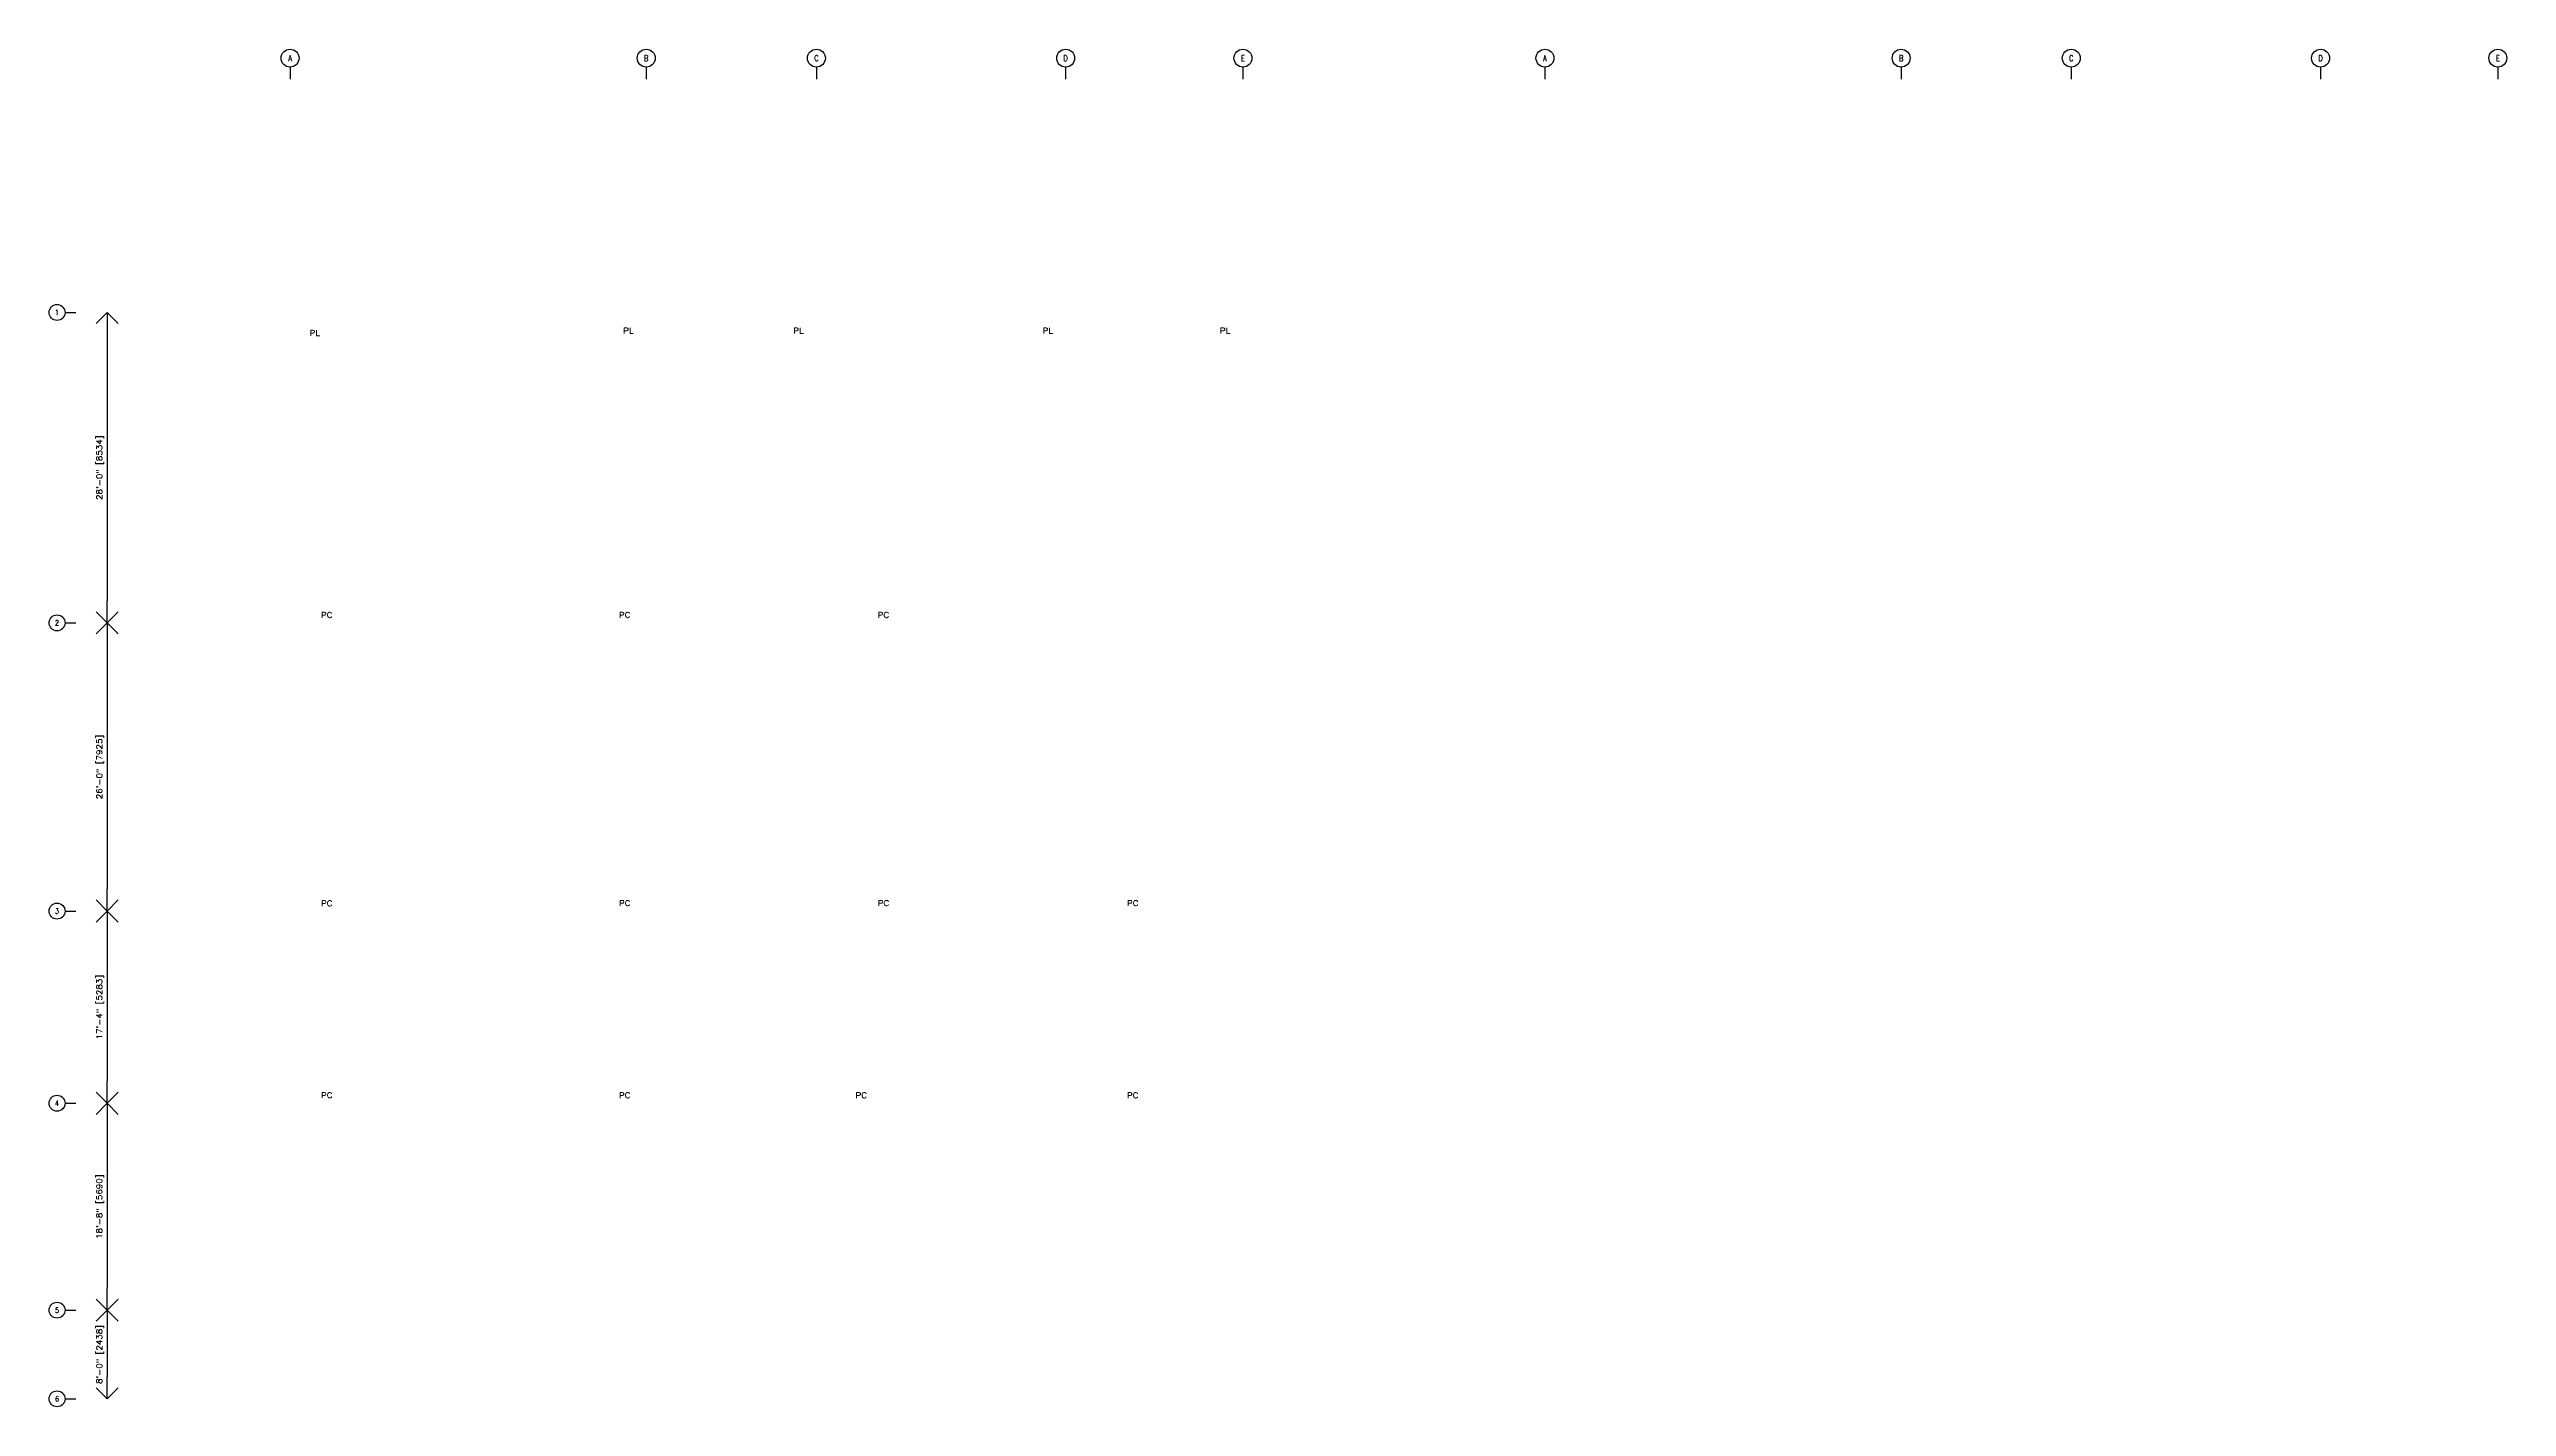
# Paper-space layout 'Layout1' of a CAD drawing. Header units: millimetres. Extents: x 3704.8 to 3732.6, y -481.3 to -466.
import ezdxf
from ezdxf.enums import TextEntityAlignment as Align

# ---------------------------------------------------------------- set-up
doc = ezdxf.new("R2010")
doc.units = ezdxf.units.MM
doc.header["$MEASUREMENT"] = 0
doc.header["$PDMODE"] = 3
doc.layers.get('0').update_dxf_attribs({"linetype": 'CONTINUOUS', "plot": 0})
doc.layers.get('DEFPOINTS').update_dxf_attribs({"linetype": 'CONTINUOUS'})
doc.layers.add('Architectural_Plan_Dim', color=2, linetype='CONTINUOUS')
doc.styles.add('ROMANS-115', font='romans.shx', dxfattribs={"width": 1.15})
doc.styles.add('ROMANS80', font='romans.shx', dxfattribs={"width": 0.8})
doc.dimstyles.new('18-ROMANS-115-PS', dxfattribs={"dimscale": 0, "dimtxt": 0.0625, "dimasz": 0.25, "dimexe": 0.0625, "dimexo": 0.03125, "dimgap": 0.03125, "dimtad": 1, "dimdec": 3, "dimlfac": 96, "dimzin": 1, "dimdsep": 46, "dimlunit": 4, "dimtxsty": 'ROMANS-115', "dimblk": 'OPEN90', "dimcen": 0.125, "dimclrd": 256, "dimclre": 256, "dimclrt": 256, "dimadec": 0, "dimazin": 0, "dimtfac": 1, "dimtdec": 3, "dimtofl": 0, "dimtmove": 0, "dimatfit": 0, "dimfxl": 1, "dimfrac": 2, "dimtolj": 1, "dimtzin": 0, "dimarcsym": 0})

# ---------------------------------------------------------------- blocks, each defined once
blk = doc.blocks.new('Gridline')
blk.add_line((-0.5, -21.1), (-0.5, -69.7))
blk.add_circle((-0.5, 14.9), 36)
at = {"color": 5, "style": 'ROMANS80', "width": 0.8}
blk.add_attdef('GRID', text='', height=24, dxfattribs=at).set_placement((-0.5, 14.9), align=Align.MIDDLE)
blk = doc.blocks.new('Gridline-Left')
blk.add_line((-49, 0), (0, 0))
blk.add_circle((-85, 0), 36)
at = {"color": 5, "style": 'ROMANS80', "width": 0.8}
blk.add_attdef('GRID', text='', height=24, dxfattribs=at).set_placement((-85, 0), align=Align.MIDDLE)
blk = doc.blocks.new('_Open90')
at = {"color": 0, "linetype": 'ByBlock', "lineweight": -2}
for p, q in [((0, 0), (-1, 0)), ((-0.5, 0.5), (0, 0)), ((0, 0), (-0.5, -0.5))]:
    blk.add_line(p, q, dxfattribs=at)
blk = doc.blocks.new('*D2')
at = {"layer": 'Architectural_Plan_Dim', "lineweight": -2}
blk.add_line((3705.481, -469.182), (3705.481, -472.182), dxfattribs=at)
at = {"layer": 'DEFPOINTS', "color": 0}
for p in [(3705.51, -468.932), (3705.481, -472.432), (3705.51, -472.432)]:
    blk.add_point(p, dxfattribs=at)
at = {"layer": 'Architectural_Plan_Dim', "lineweight": -2, "xscale": 0.25, "yscale": 0.25, "zscale": 0.25}
for p, rotation in [((3705.481, -468.932), 90), ((3705.481, -472.432), 270)]:
    blk.add_blockref('_Open90', p, dxfattribs=dict(at, rotation=rotation))
at = {"layer": 'Architectural_Plan_Dim', "insert": (3705.402, -470.682), "char_height": 0.0625, "attachment_point": 5, "rotation": 90, "style": 'ROMANS-115'}
blk.add_mtext('\\A1;28\'-0" [8534]', dxfattribs=at)
blk = doc.blocks.new('*D3')
at = {"layer": 'Architectural_Plan_Dim', "lineweight": -2}
blk.add_line((3705.481, -472.682), (3705.481, -475.432), dxfattribs=at)
at = {"layer": 'DEFPOINTS', "color": 0}
for p in [(3705.481, -472.432), (3705.481, -475.682), (3705.481, -475.682)]:
    blk.add_point(p, dxfattribs=at)
at = {"layer": 'Architectural_Plan_Dim', "lineweight": -2, "xscale": 0.25, "yscale": 0.25, "zscale": 0.25}
for p, rotation in [((3705.481, -472.432), 90), ((3705.481, -475.682), 270)]:
    blk.add_blockref('_Open90', p, dxfattribs=dict(at, rotation=rotation))
at = {"layer": 'Architectural_Plan_Dim', "insert": (3705.402, -474.057), "char_height": 0.0625, "attachment_point": 5, "rotation": 90, "style": 'ROMANS-115'}
blk.add_mtext('\\A1;26\'-0" [7925]', dxfattribs=at)
blk = doc.blocks.new('*D4')
at = {"layer": 'Architectural_Plan_Dim', "lineweight": -2}
blk.add_line((3705.481, -475.932), (3705.481, -477.599), dxfattribs=at)
at = {"layer": 'DEFPOINTS', "color": 0}
for p in [(3705.481, -475.682), (3705.481, -477.849), (3705.481, -477.849)]:
    blk.add_point(p, dxfattribs=at)
at = {"layer": 'Architectural_Plan_Dim', "lineweight": -2, "xscale": 0.25, "yscale": 0.25, "zscale": 0.25}
for p, rotation in [((3705.481, -475.682), 90), ((3705.481, -477.849), 270)]:
    blk.add_blockref('_Open90', p, dxfattribs=dict(at, rotation=rotation))
at = {"layer": 'Architectural_Plan_Dim', "insert": (3705.402, -476.765), "char_height": 0.0625, "attachment_point": 5, "rotation": 90, "style": 'ROMANS-115'}
blk.add_mtext('\\A1;17\'-4" [5283]', dxfattribs=at)
blk = doc.blocks.new('*D5')
at = {"layer": 'Architectural_Plan_Dim', "lineweight": -2}
blk.add_line((3705.481, -478.099), (3705.481, -479.932), dxfattribs=at)
at = {"layer": 'DEFPOINTS', "color": 0}
for p in [(3705.481, -477.849), (3705.481, -480.182), (3705.481, -480.182)]:
    blk.add_point(p, dxfattribs=at)
at = {"layer": 'Architectural_Plan_Dim', "lineweight": -2, "xscale": 0.25, "yscale": 0.25, "zscale": 0.25}
for p, rotation in [((3705.481, -477.849), 90), ((3705.481, -480.182), 270)]:
    blk.add_blockref('_Open90', p, dxfattribs=dict(at, rotation=rotation))
at = {"layer": 'Architectural_Plan_Dim', "insert": (3705.402, -479.015), "char_height": 0.0625, "attachment_point": 5, "rotation": 90, "style": 'ROMANS-115'}
blk.add_mtext('\\A1;18\'-8" [5690]', dxfattribs=at)
blk = doc.blocks.new('*D6')
at = {"layer": 'Architectural_Plan_Dim', "lineweight": -2}
blk.add_line((3705.481, -480.432), (3705.481, -480.932), dxfattribs=at)
at = {"layer": 'DEFPOINTS', "color": 0}
for p in [(3705.481, -480.182), (3705.481, -481.182), (3705.481, -481.182)]:
    blk.add_point(p, dxfattribs=at)
at = {"layer": 'Architectural_Plan_Dim', "lineweight": -2, "xscale": 0.25, "yscale": 0.25, "zscale": 0.25}
for p, rotation in [((3705.481, -480.182), 90), ((3705.481, -481.182), 270)]:
    blk.add_blockref('_Open90', p, dxfattribs=dict(at, rotation=rotation))
at = {"layer": 'Architectural_Plan_Dim', "insert": (3705.402, -480.682), "char_height": 0.0625, "attachment_point": 5, "rotation": 90, "style": 'ROMANS-115'}
blk.add_mtext('\\A1;8\'-0" [2438]', dxfattribs=at)

psp = doc.layouts.get("Layout1")

# ---------------------------------------------------------------- block references
at = {"layer": 'Architectural_Plan_Dim'}
for name, p, xscale, yscale, zscale, values in [('Gridline', (3707.544943, -466.106362), 0.002812499999890861, 0.002812500000004547, 0.002812500000000001, {'GRID': 'A'}), ('Gridline', (3711.563172, -466.106362), 0.002812499999890861, 0.002812500000004547, 0.002812500000000001, {'GRID': 'B'}), ('Gridline', (3713.482443, -466.106362), 0.002812499999890861, 0.002812500000004547, 0.002812500000000001, {'GRID': 'C'}), ('Gridline', (3716.294943, -466.106362), 0.002812499999890861, 0.002812500000004547, 0.002812500000000001, {'GRID': 'D'}), ('Gridline', (3718.294943, -466.106362), 0.002812499999890861, 0.002812500000004547, 0.002812500000000001, {'GRID': 'E'}), ('Gridline', (3721.702223, -466.106362), 0.002812499999890861, 0.002812500000004547, 0.002812500000000001, {'GRID': 'A'}), ('Gridline', (3725.720452, -466.106362), 0.002812499999890861, 0.002812500000004547, 0.002812500000000001, {'GRID': 'B'}), ('Gridline', (3727.639723, -466.106362), 0.002812499999890861, 0.002812500000004547, 0.002812500000000001, {'GRID': 'C'}), ('Gridline', (3730.452223, -466.106362), 0.002812499999890861, 0.002812500000004547, 0.002812500000000001, {'GRID': 'D'}), ('Gridline', (3732.452223, -466.106362), 0.002812499999890861, 0.002812500000004547, 0.002812500000000001, {'GRID': 'E'}), ('Gridline-Left', (3705.127338, -468.931996), 0.00250000000005457, 0.002499999999997726, 0.0025, {'GRID': '1'}), ('Gridline-Left', (3705.127338, -472.431996), 0.00250000000005457, 0.002499999999997726, 0.0025, {'GRID': '2'}), ('Gridline-Left', (3705.127338, -475.681996), 0.00250000000005457, 0.002499999999997726, 0.0025, {'GRID': '3'}), ('Gridline-Left', (3705.127338, -477.848663), 0.00250000000005457, 0.002499999999997726, 0.0025, {'GRID': '4'}), ('Gridline-Left', (3705.127338, -480.181996), 0.00250000000005457, 0.002499999999997726, 0.0025, {'GRID': '5'}), ('Gridline-Left', (3705.127338, -481.181996), 0.00250000000005457, 0.002499999999997726, 0.0025, {'GRID': '6'})]:
    psp.add_blockref(name, p, dxfattribs=dict(at, xscale=xscale, yscale=yscale, zscale=zscale)).add_auto_attribs(values)

# ---------------------------------------------------------------- texts
at = {"layer": 'Architectural_Plan_Dim', "style": 'ROMANS-115', "width": 1.15}
for s, p in [('PL', (3711.301733, -469.168269)), ('PL', (3713.221003, -469.168269)), ('PL', (3716.033503, -469.168269)), ('PL', (3718.033503, -469.168269)), ('PL', (3707.763838, -469.193703)), ('PC', (3707.892395, -472.373744)), ('PC', (3711.2536, -472.373744)), ('PC', (3714.172871, -472.373744)), ('PC', (3707.892395, -475.626682)), ('PC', (3711.2536, -475.623744)), ('PC', (3714.172871, -475.623744)), ('PC', (3716.985371, -475.623744)), ('PC', (3707.892395, -477.789488)), ('PC', (3711.2536, -477.790411)), ('PC', (3713.922871, -477.790411)), ('PC', (3716.985371, -477.790411))]:
    psp.add_text(s, height=0.0625, dxfattribs=at).set_placement(p)

# ---------------------------------------------------------------- dimensions: what is measured, and where the dimension line sits
at = {"layer": 'Architectural_Plan_Dim'}
for base, p1, p2, picture, middle in [((3705.480703, -472.431996), (3705.509631, -468.931996), (3705.509631, -472.431996), '*D2', (3705.401834, -470.681996)), ((3705.480703, -475.681996), (3705.480703, -472.431996), (3705.480703, -475.681996), '*D3', (3705.401834, -474.056996)), ((3705.480703, -477.848663), (3705.480703, -475.681996), (3705.480703, -477.848663), '*D4', (3705.401834, -476.765329)), ((3705.480703, -480.181996), (3705.480703, -477.848663), (3705.480703, -480.181996), '*D5', (3705.401834, -479.015329)), ((3705.480703, -481.181996), (3705.480703, -480.181996), (3705.480703, -481.181996), '*D6', (3705.401834, -480.681996))]:
    dim = psp.add_linear_dim(base=base, p1=p1, p2=p2, angle=90, dimstyle='18-ROMANS-115-PS', override={"dimscale": 1, "dimse1": 1, "dimse2": 1}, dxfattribs=at)
    dim.commit()
    dim.dimension.update_dxf_attribs({"geometry": picture, "text_midpoint": middle})

doc.saveas('drawing.dxf')
